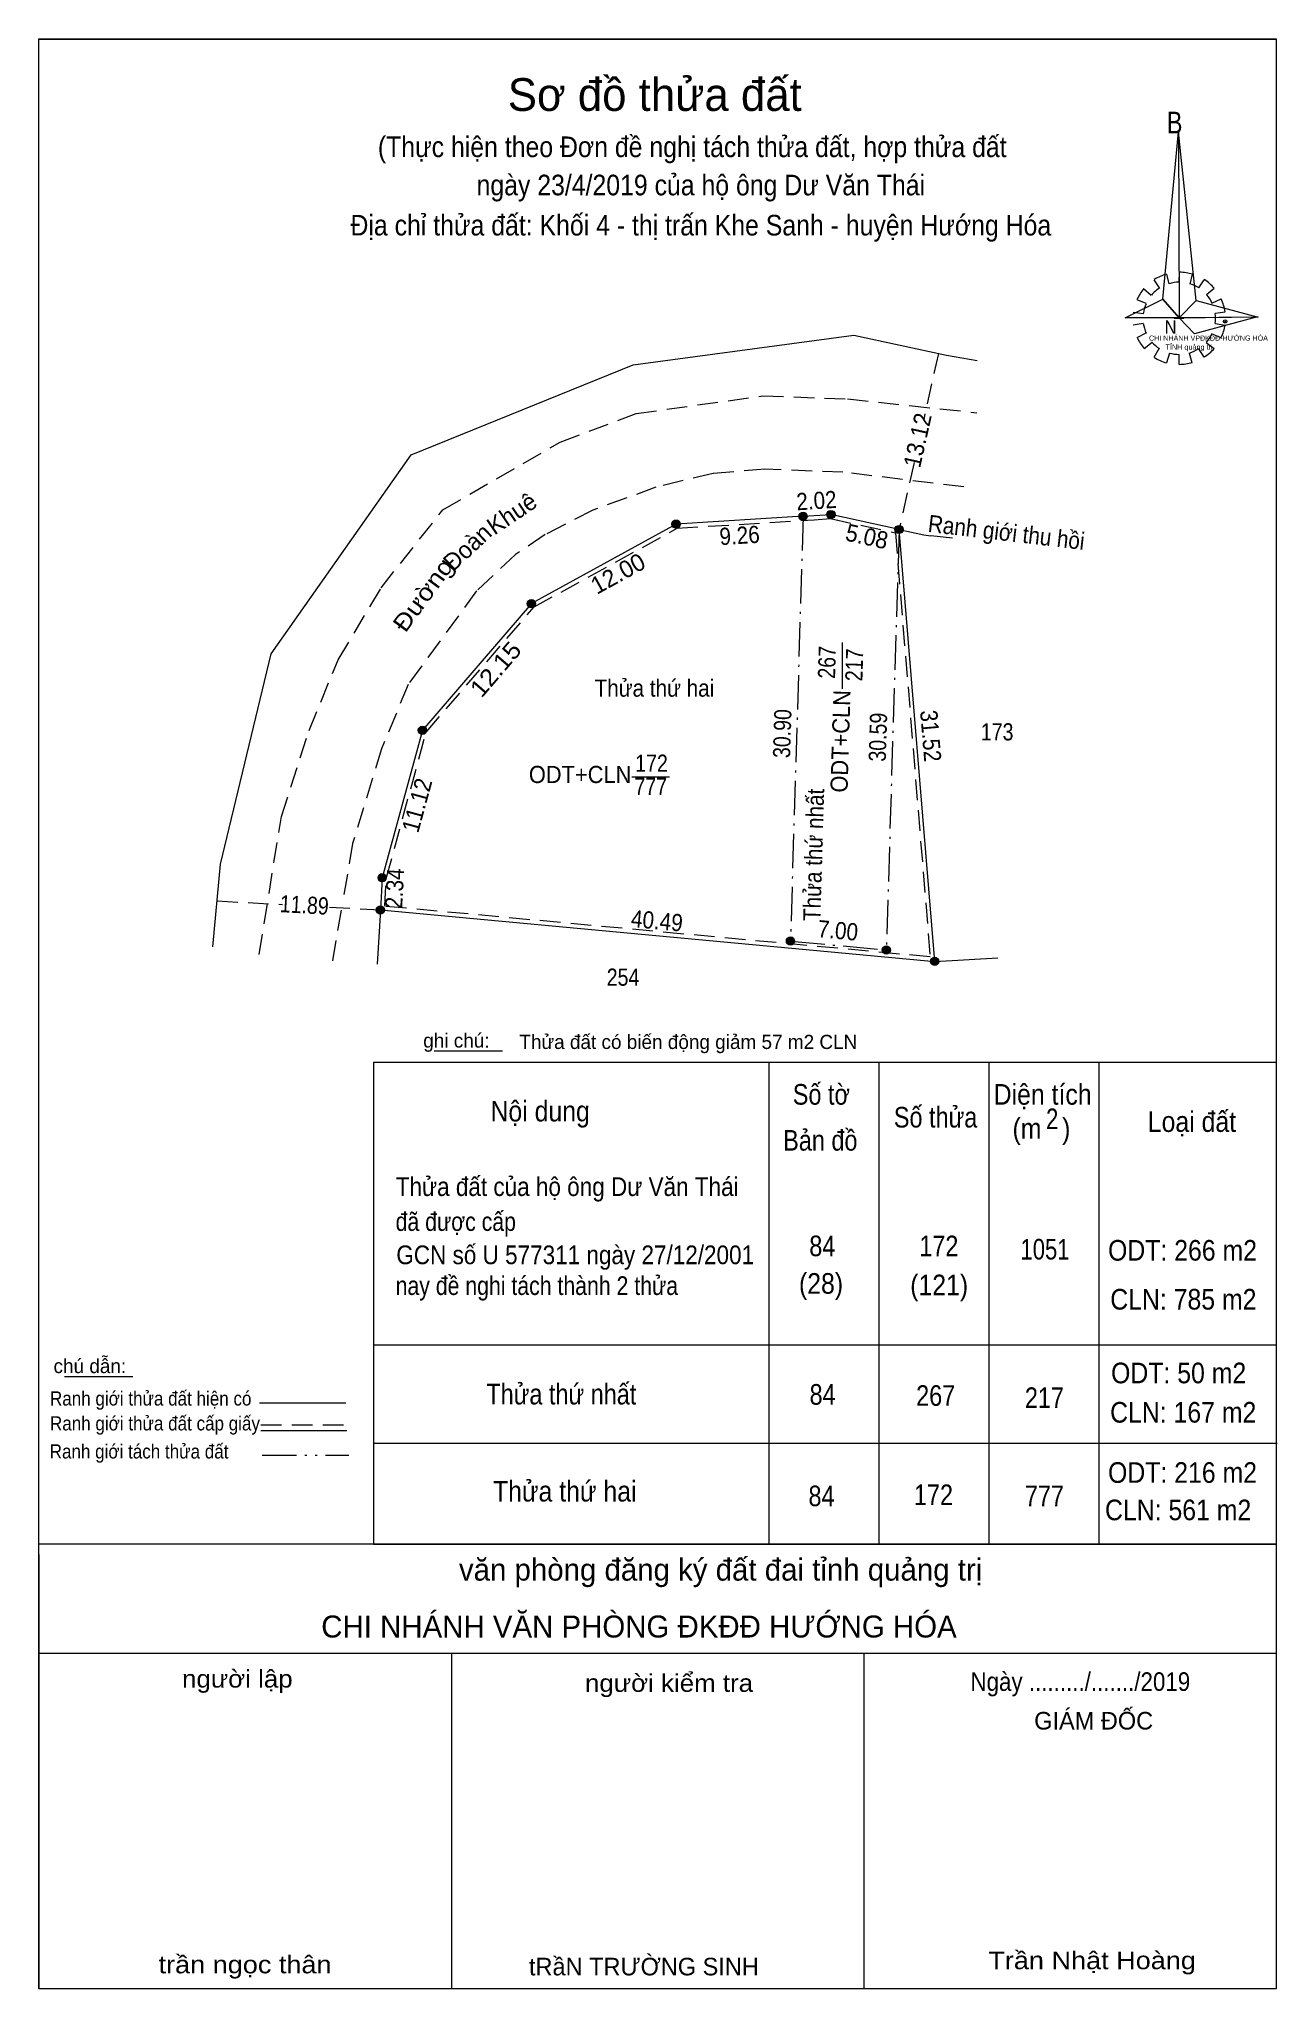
# Model space of a CAD drawing. Header units: metres. Extents: x 543288 to 552499, y 1822776 to 1839668.
# Drawn here: x 550165.7 to 550255.8, y 1837992.4 to 1838134.2 of the extents above; entities that cross this region are included whole.
import ezdxf
from ezdxf.enums import TextEntityAlignment as Align

# ---------------------------------------------------------------- set-up
doc = ezdxf.new("R2010")
doc.units = ezdxf.units.M
doc.header["$LTSCALE"] = 0.5
doc.header["$PDMODE"] = 32
doc.header["$PDSIZE"] = 0.25
for name, pattern in [('DASH_DOUBLE_DOT', [9.2, 5, -1.2, 0.3, -1.2, 0.3, -1.2]), ('DOT_DASHED', [7.7, 5, -1.2, 0.3, -1.2]), ('MEDIUM_DASHED', [4.5, 3, -1.5])]:
    doc.linetypes.add(name, pattern=pattern)
for name, color, linetype, lineweight in [('1', 7, 'Continuous', 13), ('10', 7, 'Continuous', 13), ('17', 7, 'Continuous', 13), ('5', 7, 'Continuous', 13), ('6', 7, 'Continuous', 13), ('63', 7, 'Continuous', 13)]:
    doc.layers.add(name, color=color, linetype=linetype, lineweight=lineweight)
doc.layers.add('7', color=7, linetype='Continuous')

msp = doc.modelspace()

# ---------------------------------------------------------------- texts
at = {"layer": '1'}
msp.add_text('Sơ đồ thửa đất', height=2.38, dxfattribs=at).set_placement((550210.51, 1838128.93), align=Align.CENTER)
for s, height, width, p in [('B', 1.585, 0.8, (550247.76, 1838127.29)), ('N', 0.9904, 0.9, (550247.6, 1838112.72)), ('CHI NHÁNH VPĐKĐĐ-HƯỚNG HÓA', 0.3749, 0.95, (550246.46, 1838112.22)), ('TỈNH quảng trị', 0.375, 1.05, (550247.66, 1838111.57))]:
    msp.add_text(s, height=height, dxfattribs=dict(at, width=width)).set_placement(p)
for s, height, p in [('văn phòng đăng ký đất đai tỉnh quảng trị', 1.6, (550234.33, 1838022.05)), ('CHI NHÁNH VĂN PHÒNG ĐKĐĐ HƯỚNG HÓA', 1.6, (550232.47, 1838017.91)), ('GIÁM ĐỐC', 1.28, (550246.76, 1838011.22)), ('tRầN TRƯỜNG SINH', 1.28, (550218.08, 1837993.34))]:
    msp.add_text(s, height=height, dxfattribs=at).set_placement(p, align=Align.RIGHT)
for s, width, p in [('người lập', 1.1, (550184.17, 1838014.27)), ('người kiểm tra', 1.1, (550217.66, 1838013.96)), ('Trần Nhật Hoàng', 1.15, (550249.87, 1837993.79)), ('trần ngọc thân', 1.15, (550187, 1837993.49))]:
    msp.add_text(s, height=1.28, dxfattribs=dict(at, width=width)).set_placement(p, align=Align.RIGHT)
at = {"layer": '10'}
for s, rotation, width, p in [('13.12', 77.405, 0.95, (550230.2354, 1838104.8437)), ('2.02', 3.682, 0.9, (550222.3099, 1838099.9727)), ('9.26', 3.53, 0.9, (550216.7165, 1838097.4386)), ('5.08', 347.606, 0.95, (550225.8109, 1838097.3746)), ('Ranh giới thu hồi', 353.372, 0.9, (550236.0179, 1838097.6632)), ('Đường', 53.838, 1.15, (550194.165, 1838093.3712)), ('12.15', 49.271, 1.1, (550199.4073, 1838087.9222)), ('267', 88.294, 0.85, (550223.6555, 1838088.8114)), ('217', 88.294, 0.85, (550225.6455, 1838088.6214)), ('ODT+CLN', 88.294, 0.95, (550224.6407, 1838083.0664)), ('30.90', 88.294, 0.85, (550220.4045, 1838083.6314)), ('30.59', 88.258, 0.85, (550227.3654, 1838083.371)), ('31.52', 274.714, 0.9, (550229.9628, 1838083.4264)), ('11.12', 74.727, 0.95, (550193.8217, 1838078.2704)), ('Thửa thứ nhất', 88.294, 0.9, (550222.6953, 1838074.8114)), ('2.34', 86.82, 0.9, (550192.2097, 1838072.3553)), ('11.89', 356.817, 0.85, (550184.9853, 1838070.568)), ('40.49', 354.701, 0.9, (550210.6123, 1838069.4182)), ('7.00', 354.672, 0.9, (550223.777, 1838068.7141))]:
    msp.add_text(s, height=1.25, rotation=rotation, dxfattribs=dict(at, width=width)).set_placement(p, align=Align.CENTER)
for s, rotation, p in [('Khuê', 33.996, (550200.4605, 1838099.1343)), ('Đoàn ', 43.018, (550197.4737, 1838096.9023)), ('12.00', 28.786, (550208.134, 1838094.7406))]:
    msp.add_text(s, height=1.25, rotation=rotation, dxfattribs=at).set_placement(p, align=Align.CENTER)
for s, width, p in [('Thửa thứ hai', 0.9, (550210.485, 1838086.33)), ('173', 0.85, (550235.415, 1838083.15)), ('172', 0.85, (550210.275, 1838080.87)), ('ODT+CLN', 0.95, (550205.08, 1838080.05)), ('777', 0.85, (550210.215, 1838079.18)), ('254', 0.85, (550208.2, 1838065.31))]:
    msp.add_text(s, height=1.25, dxfattribs=dict(at, width=width)).set_placement(p, align=Align.CENTER)
at = {"layer": '6'}
for s, height, p in [('ghi chú:', 1.03, (550193.67, 1838060.81)), ('Thửa đất có biến động giảm 57 m2 CLN', 1.03, (550200.66, 1838060.71)), ('chú dẫn:', 1.029, (550166.78, 1838037.14))]:
    msp.add_text(s, height=height, dxfattribs=at).set_placement(p)
for s, height, width, p in [('Số tờ', 1.5, 0.85, (550220.55, 1838056.66)), ('Diện tích', 1.5, 0.9, (550235.16, 1838056.66)), ('Nội dung', 1.5, 0.9, (550198.56, 1838055.44)), ('Số thửa', 1.5, 0.85, (550227.9, 1838055)), ('2', 1.5, 0.8, (550238.97, 1838054.88)), ('Loại đất', 1.5, 0.9, (550246.37, 1838054.68)), ('Bản đồ', 1.5, 0.85, (550219.85, 1838053.32)), ('(m   )', 1.5, 0.9, (550236.53, 1838054.18)), ('Thửa đất của hộ ông Dư Văn Thái', 1.36, 0.9, (550191.67, 1838050.02)), ('đã được cấp ', 1.36, 0.85, (550191.66, 1838047.48)), ('GCN số U 577311 ngày 27/12/2001', 1.36, 0.9, (550191.71, 1838045.06)), ('84', 1.5, 0.85, (550221.75, 1838045.64)), ('172', 1.5, 0.85, (550229.75, 1838045.64)), ('1051', 1.5, 0.8, (550237.11, 1838045.4)), ('ODT: 266 m2', 1.5, 0.9, (550243.48, 1838045.32)), ('nay đề nghi tách thành 2 thửa', 1.36, 0.85, (550191.66, 1838042.82)), ('(28)', 1.5, 0.9, (550221, 1838042.91)), ('(121)', 1.5, 0.9, (550229.09, 1838042.8)), ('CLN: 785 m2', 1.5, 0.9, (550243.64, 1838041.76)), ('ODT: 50 m2', 1.5, 0.9, (550243.7, 1838036.4)), ('Thửa thứ nhất', 1.5, 0.85, (550198.26, 1838034.86)), ('84', 1.5, 0.85, (550221.77, 1838034.84)), ('267', 1.5, 0.85, (550229.52, 1838034.76)), ('Ranh giới thửa đất hiện có ', 1.029, 0.9, (550166.52, 1838034.78)), ('217', 1.5, 0.85, (550237.43, 1838034.6)), ('CLN: 167 m2', 1.5, 0.9, (550243.63, 1838033.54)), ('Ranh giới thửa đất cấp giấy', 1.029, 0.9, (550166.52, 1838032.97)), ('Ranh giới tách thửa đất', 1.029, 0.9, (550166.5, 1838030.93)), ('ODT: 216 m2', 1.5, 0.9, (550243.48, 1838029.16)), ('Thửa thứ hai', 1.5, 0.9, (550198.74, 1838027.8)), ('84', 1.5, 0.85, (550221.69, 1838027.46)), ('172', 1.5, 0.85, (550229.36, 1838027.54)), ('777', 1.5, 0.85, (550237.43, 1838027.46)), ('CLN: 561 m2', 1.5, 0.9, (550243.26, 1838026.44))]:
    msp.add_text(s, height=height, dxfattribs=dict(at, width=width)).set_placement(p)
at = {"layer": '6', "width": 0.9}
msp.add_text('Ngày ........./......./2019', height=1.35, dxfattribs=at).set_placement((550241.465, 1838014.03), align=Align.CENTER)
at = {"layer": '7', "width": 0.9}
for s, p in [('(Thực hiện theo Đơn đề nghị tách thửa đất, hợp thửa đất ', (550213.485, 1838125.57)), ('ngày 23/4/2019 của hộ ông Dư Văn Thái', (550213.86, 1838122.79)), ('Địa chỉ thửa đất: Khối 4 - thị trấn Khe Sanh - huyện Hướng Hóa', (550213.86, 1838119.87))]:
    msp.add_text(s, height=1.5, dxfattribs=at).set_placement(p, align=Align.CENTER)

# ---------------------------------------------------------------- hatches: boundary and pattern name
at = {"layer": '10'}
for points in [[(550212.36, 1838098.88, 1), (550211.76, 1838098.88, 1)], [(550221.6, 1838099.45, 1), (550221, 1838099.45, 1)], [(550223.62, 1838099.58, 1), (550223.02, 1838099.58, 1)], [(550228.58, 1838098.49, 1), (550227.98, 1838098.49, 1)], [(550201.84, 1838093.1, 1), (550201.24, 1838093.1, 1)], [(550193.91, 1838083.89, 1), (550193.31, 1838083.89, 1)], [(550190.98, 1838073.16, 1), (550190.38, 1838073.16, 1)], [(550190.85, 1838070.82, 1), (550190.25, 1838070.82, 1)], [(550220.68, 1838068.56, 1), (550220.08, 1838068.56, 1)], [(550227.65, 1838067.91, 1), (550227.05, 1838067.91, 1)], [(550231.17, 1838067.08, 1), (550230.57, 1838067.08, 1)]]:
    msp.add_hatch(color=256, dxfattribs=at).paths.add_polyline_path(points)

# ---------------------------------------------------------------- linework, layer by layer
at = {"layer": '1'}
for p, q in [((550248.65, 1838116.47), (550248.67, 1838117.2)), ((550246.07, 1838116.01), (550246.62, 1838115.53)), ((550247.23, 1838116.06), (550246.83, 1838116.65)), ((550247.73, 1838117.06), (550247.9, 1838116.35)), ((550249.61, 1838117.06), (550249.43, 1838116.33)), ((550250.09, 1838116.06), (550250.48, 1838116.65)), ((550251.2, 1838116.01), (550250.65, 1838115.56)), ((550245.31, 1838114.3), (550246.03, 1838114.19)), ((550246.25, 1838114.92), (550245.59, 1838115.19)), ((550251.04, 1838114.94), (550251.7, 1838115.26)), ((550252, 1838114.3), (550251.26, 1838114.19)), ((550246.03, 1838113.46), (550245.31, 1838113.35)), ((550248.3, 1838113.87), (550248.99, 1838113.87)), ((550251.26, 1838113.46), (550252, 1838113.35)), ((550245.59, 1838112.46), (550246.25, 1838112.78)), ((550246.68, 1838112.1), (550246.11, 1838111.64)), ((550246.83, 1838111.03), (550247.21, 1838111.66)), ((550250.48, 1838111.03), (550250.09, 1838111.64)), ((550250.61, 1838112.1), (550251.2, 1838111.66)), ((550251.72, 1838112.44), (550251, 1838112.71)), ((550247.95, 1838111.32), (550247.73, 1838110.62)), ((550248.65, 1838110.5), (550248.65, 1838111.21)), ((550249.37, 1838111.32), (550249.58, 1838110.64)), ((550190.06, 1838059.76), (550255.72, 1838059.76)), ((550190.06, 1838059.76), (550190.06, 1838024.71)), ((550218.8, 1838059.76), (550218.8, 1838024.71)), ((550226.8, 1838059.76), (550226.8, 1838024.71)), ((550234.8, 1838059.76), (550234.8, 1838024.71)), ((550242.8, 1838059.76), (550242.8, 1838024.71)), ((550190.06, 1838039.19), (550255.72, 1838039.19)), ((550190.06, 1838032.05), (550255.77, 1838032.05)), ((550165.72, 1838024.72), (550255.72, 1838024.72)), ((550165.72, 1838023.94), (550165.72, 1837992.35)), ((550190.06, 1838024.71), (550255.72, 1838024.71)), ((550165.72, 1838016.78), (550255.72, 1838016.78)), ((550195.72, 1838016.78), (550195.72, 1837992.35)), ((550225.72, 1838016.78), (550225.72, 1837992.35))]:
    msp.add_line(p, q, dxfattribs=at)
for points in [[(550165.72, 1837992.35), (550165.72, 1838134.15), (550255.72, 1838134.15), (550255.72, 1837992.35)], [(550165.72, 1837992.35), (550165.72, 1838134.15), (550255.72, 1838134.15), (550255.72, 1837992.35)], [(550248.6, 1838127.4), (550248.65, 1838113.89), (550247.47, 1838115.24)], [(550248.6, 1838127.4), (550248.65, 1838113.89), (550249.89, 1838115.15)], [(550244.72, 1838113.89), (550247.47, 1838115.24), (550248.65, 1838113.89)], [(550254.4, 1838113.94), (550248.65, 1838113.89), (550249.89, 1838115.15)], [(550254.36, 1838113.96), (550249.78, 1838112.73), (550248.65, 1838113.89)]]:
    msp.add_lwpolyline(points, close=True, dxfattribs=at)
for centre, major_axis, start_param, end_param in [((550248.6564, 1838113.8476), (3.3649, 0), 1.27924208, 1.56332225), ((550248.6564, 1838113.8476), (3.3649, 0), 2.43958176, 2.72400246), ((550248.6564, 1838113.8476), (2.6372, 0), 2.13373541, 2.44496261), ((550248.6564, 1838113.8476), (3.3649, 0), 1.84955988, 2.13900916), ((550248.6564, 1838113.8476), (2.6372, 0), 1.56985589, 1.85611068), ((550248.6564, 1838113.8476), (2.6372, 0), 1.00270906, 1.2755622), ((550248.6564, 1838113.8476), (3.3649, 0), 0.71056237, 0.99687234), ((550248.6564, 1838113.8476), (2.6372, 0), 2.72368549, 3.01515824), ((550248.6564, 1838113.8476), (2.6372, 0), 0.42678376, 0.70646463), ((550248.6564, 1838113.8476), (3.3649, 0), 0.1390515, 0.43393316), ((550248.6564, 1838113.8476), (2.6372, 0), 3.28229955, 3.56105054), ((550248.6564, 1838113.8476), (2.6372, 0), 6.13558388, 6.41618463), ((550248.6564, 1838113.8476), (3.3649, 0), 5.85230288, 6.13839648), ((550248.6564, 1838113.8476), (3.3649, 0), 3.56988637, 3.85691866), ((550248.6564, 1838113.8476), (2.6372, 0), 3.86077574, 4.13258255), ((550248.6564, 1838113.8476), (2.6372, 0), 4.99087134, 5.28933161), ((550248.6564, 1838113.8476), (3.3649, 0), 5.28561416, 5.56798705), ((550248.6564, 1838113.8476), (2.6372, 0), 5.56137327, 5.83951437), ((550248.6371, 1838113.8276), (3.3649, 0), 4.1470906, 4.43659307), ((550248.6564, 1838113.8476), (2.6372, 0), 4.43854677, 4.71314001), ((550248.6564, 1838113.8476), (3.3649, 0), 4.71301008, 4.99761054)]:
    msp.add_ellipse(centre, major_axis=major_axis, ratio=0.995001, start_param=start_param, end_param=end_param, dxfattribs=at)
msp.add_point((550252, 1838113.62), dxfattribs=at)
at = {"layer": '10', "linetype": 'MEDIUM_DASHED'}
for p, q in [((550231.14, 1838111.29), (550230.07, 1838106.5)), ((550224.54, 1838107.99), (550233.93, 1838106.98)), ((550229.37, 1838103.35), (550228.28, 1838098.49)), ((550233, 1838101.59), (550224.2, 1838102.65)), ((550181.74, 1838067.58), (550183.35, 1838077.61)), ((550188.53, 1838075.65), (550187.83, 1838071.52)), ((550178.68, 1838071.48), (550183.43, 1838071.22)), ((550186.84, 1838071.03), (550190.55, 1838070.82)), ((550187.09, 1838067.12), (550187.83, 1838071.52))]:
    msp.add_line(p, q, dxfattribs=at)
at = {"layer": '10'}
for p, q in [((550231.74, 1838111.16), (550233.95, 1838110.78)), ((550221.3, 1838099.45), (550223.32, 1838099.58)), ((550228.28, 1838098.49), (550223.32, 1838099.58)), ((550230.07, 1838098.09), (550230.59, 1838098.03)), ((550232.16, 1838097.85), (550230.59, 1838098.03)), ((550224.14, 1838090.28), (550224.14, 1838086.91)), ((550208.85, 1838080.51), (550211.57, 1838080.51)), ((550178.37, 1838068.13), (550178.93, 1838074.14)), ((550190.68, 1838073.16), (550190.55, 1838070.82)), ((550190.55, 1838070.82), (550190.33, 1838066.88)), ((550190.55, 1838070.82), (550230.87, 1838067.08)), ((550230.87, 1838067.08), (550235.47, 1838067.34))]:
    msp.add_line(p, q, dxfattribs=at)
at = {"layer": '10', "linetype": 'DOT_DASHED'}
for p, q in [((550221.3, 1838099.45), (550220.38, 1838068.56)), ((550228.28, 1838098.49), (550227.35, 1838067.91)), ((550220.38, 1838068.56), (550227.35, 1838067.91))]:
    msp.add_line(p, q, dxfattribs=at)
at = {"layer": '10'}
for points in [[(550178.93, 1838074.14), (550182.6, 1838089.44), (550192.79, 1838103.91), (550208.94, 1838110.47), (550224.99, 1838112.63), (550231.74, 1838111.16)], [(550221.3, 1838099.45), (550212.06, 1838098.88), (550201.54, 1838093.1), (550193.61, 1838083.89), (550190.68, 1838073.16)], [(550230.87, 1838067.08), (550228.28, 1838098.49), (550230.07, 1838098.09)]]:
    msp.add_lwpolyline(points, dxfattribs=at)
at = {"layer": '10', "linetype": 'MEDIUM_DASHED'}
for points in [[(550183.35, 1838077.61), (550185.36, 1838083.86), (550187.48, 1838089.01), (550190.61, 1838094.25), (550195.1, 1838099.93), (550203.62, 1838104.84), (550209.16, 1838106.92), (550218.37, 1838108.21), (550224.54, 1838107.99)], [(550224.2, 1838102.65), (550218.51, 1838102.87), (550214.76, 1838102.57), (550210.58, 1838101.56), (550206.01, 1838099.89), (550202.54, 1838098.12), (550200.39, 1838096.67), (550197.55, 1838094.02), (550192.58, 1838087.22), (550190.63, 1838082.55), (550188.53, 1838075.65)], [(550228.01, 1838098.25), (550230.54, 1838067.41), (550190.87, 1838071.09), (550190.98, 1838073.11), (550193.88, 1838083.75), (550201.73, 1838092.86), (550212.15, 1838098.58), (550222.1, 1838099.2)], [(550222.1, 1838099.2), (550223.3, 1838099.28), (550228.01, 1838098.25)]]:
    msp.add_lwpolyline(points, dxfattribs=at)
at = {"layer": '10'}
for centre in [(550212.06, 1838098.88), (550221.3, 1838099.45), (550223.32, 1838099.58), (550228.28, 1838098.49), (550201.54, 1838093.1), (550193.61, 1838083.89), (550190.68, 1838073.16), (550190.55, 1838070.82), (550220.38, 1838068.56), (550227.35, 1838067.91), (550230.87, 1838067.08)]:
    msp.add_circle(centre, 0.3, dxfattribs=at)
at = {"layer": '17'}
for p, q in [((550194.47, 1838060.57), (550199.43, 1838060.57)), ((550167.58, 1838036.9), (550172.54, 1838036.9))]:
    msp.add_line(p, q, dxfattribs=at)
at = {"layer": '5'}
msp.add_lwpolyline([(550165.72, 1838134.16), (550255.72, 1838134.16), (550255.72, 1837992.36), (550165.72, 1837992.36)], close=True, dxfattribs=at)
at = {"layer": '6'}
for p, q in [((550181.76, 1838034.98), (550188.04, 1838034.98)), ((550181.86, 1838032.97), (550188.12, 1838032.97))]:
    msp.add_line(p, q, dxfattribs=at)
at = {"layer": '6', "linetype": 'MEDIUM_DASHED'}
msp.add_line((550181.86, 1838033.39), (550188.18, 1838033.39), dxfattribs=at)
at = {"layer": '63', "linetype": 'DASH_DOUBLE_DOT'}
msp.add_line((550181.96, 1838031.16), (550188.26, 1838031.16), dxfattribs=at)

msp.set_redraw_order([(e.dxf.handle, doc.entitydb.next_handle()) for e in msp.query("TEXT MTEXT ATTDEF DIMENSION ARC_DIMENSION")])  # texts and dimensions are drawn at this point

doc.saveas('drawing.dxf')
